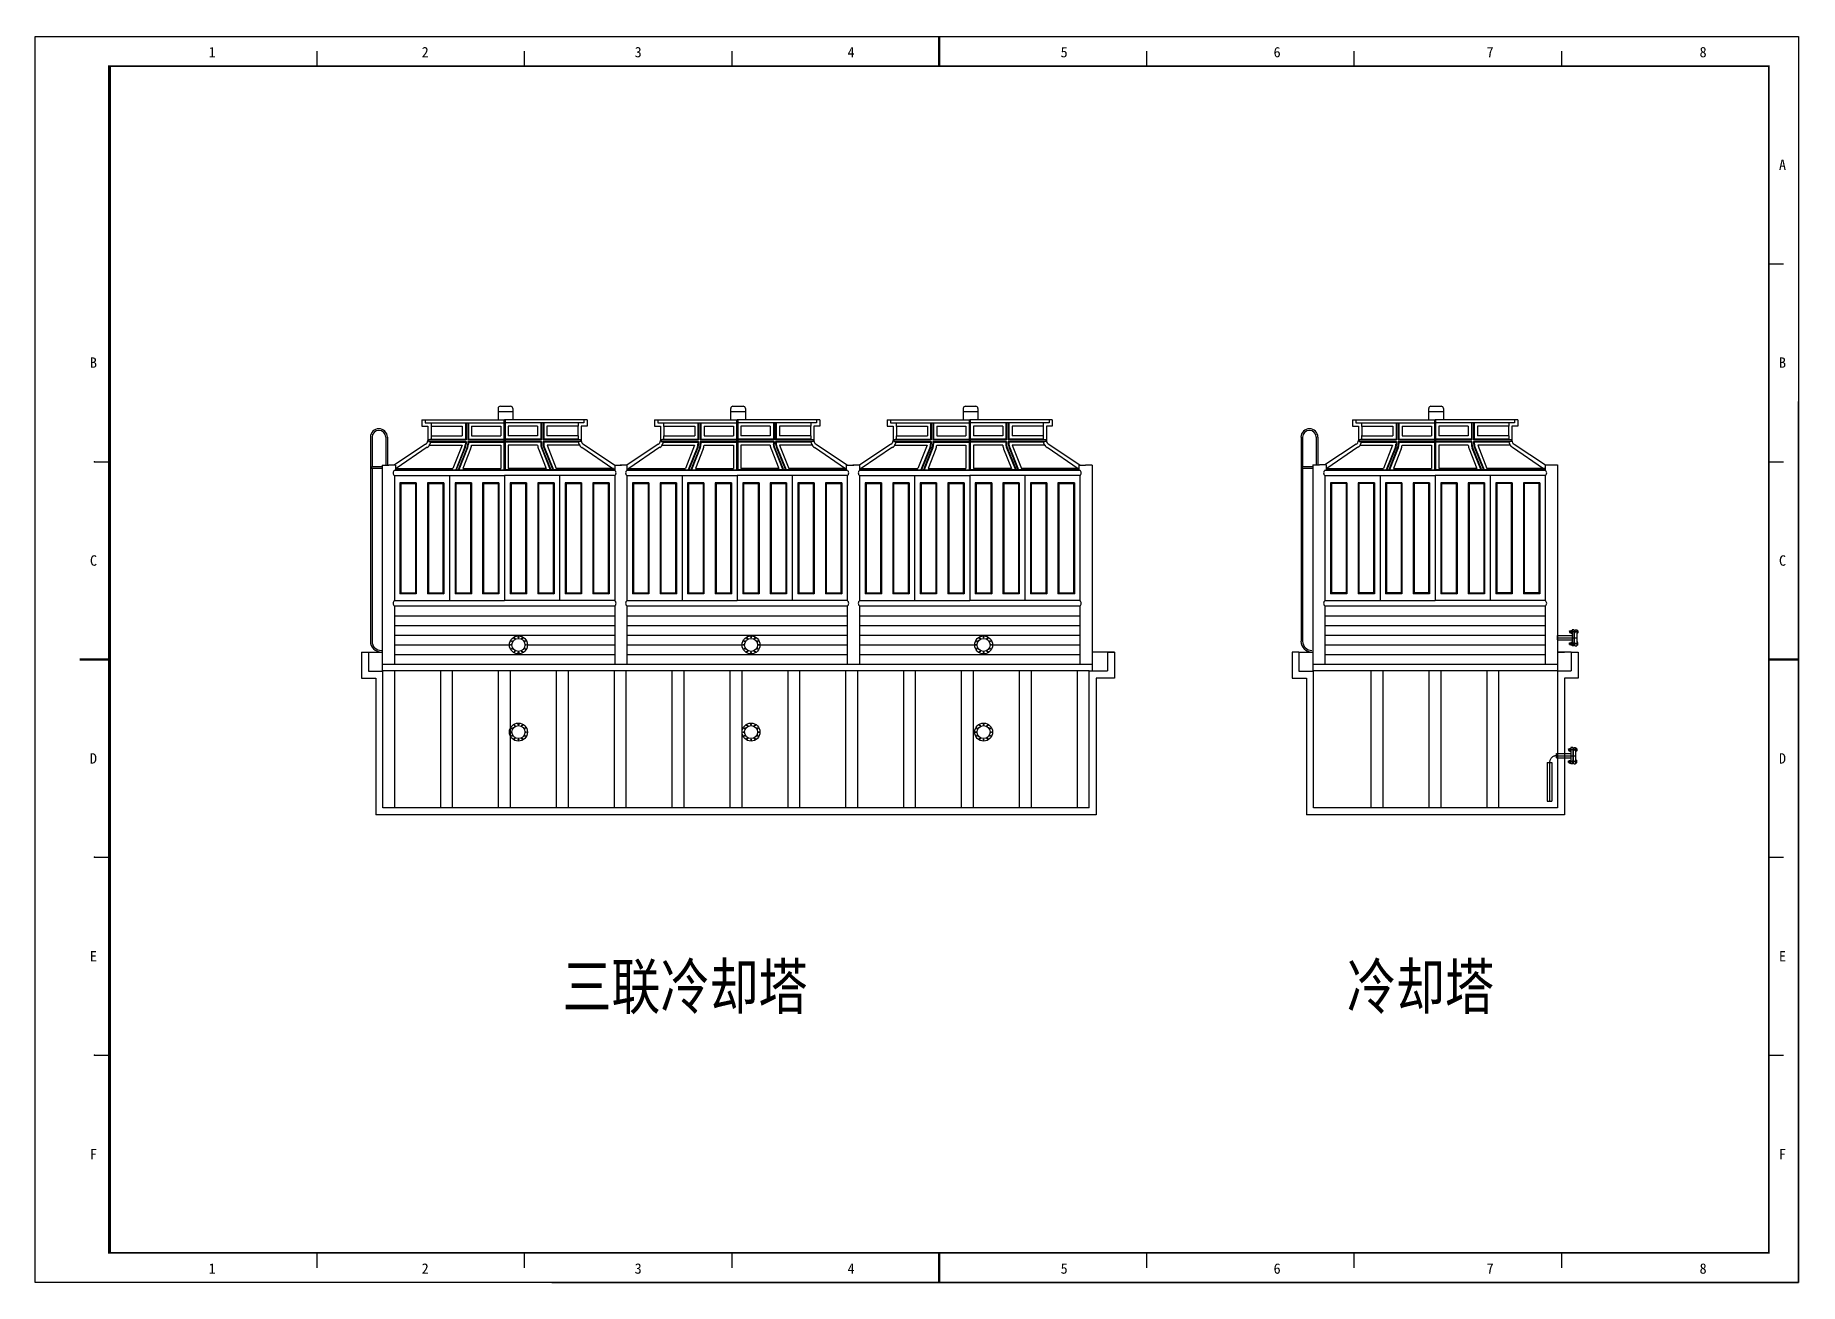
# Model space of a CAD drawing. Header units: millimetres. Extents: x 245 to 542, y 43 to 253.
import ezdxf

# ---------------------------------------------------------------- set-up
doc = ezdxf.new("R2010")
doc.units = ezdxf.units.MM
doc.linetypes.add('CENTER', pattern=[50.8, 31.75, -6.35, 6.35, -6.35])
doc.layers.add('sb', color=2, linetype='Continuous')
doc.styles.add('QSDI', font='SimSun.ttf', dxfattribs={"width": 0.8})

msp = doc.modelspace()

# ---------------------------------------------------------------- texts
at = {"style": 'QSDI', "width": 0.8}
for s, p in [('三联冷却塔', (333.94, 88.81)), ('冷却塔', (466.08, 88.81))]:
    msp.add_text(s, height=7.569, dxfattribs=at).set_placement(p)

# ---------------------------------------------------------------- blocks, each defined once
blk = doc.blocks.new('2#图框，横')
for p, q in [((7777.69, 0), (7777.69, 420)), ((7777.69, 420), (8371.69, 420)), ((8371.69, 420), (8371.69, 0)), ((7872.57, 415), (7872.57, 410)), ((7942.44, 415), (7942.44, 410)), ((8012.32, 415), (8012.32, 410)), ((8152.07, 415), (8152.07, 410)), ((8221.94, 415), (8221.94, 410)), ((8291.82, 415), (8291.82, 410)), ((8361.69, 343.33), (8366.69, 343.33)), ((8371.69, 0), (8371.69, 297)), ((7797.69, 276.67), (7802.69, 276.67)), ((8361.69, 276.67), (8366.69, 276.67)), ((7797.69, 143.33), (7802.69, 143.33)), ((8361.69, 143.33), (8366.69, 143.33)), ((7797.69, 76.67), (7802.69, 76.67)), ((8361.69, 76.67), (8366.69, 76.67)), ((7872.57, 10), (7872.57, 5)), ((7942.44, 10), (7942.44, 5)), ((8012.32, 10), (8012.32, 5)), ((8152.07, 10), (8152.07, 5)), ((8221.94, 10), (8221.94, 5)), ((8291.82, 10), (8291.82, 5)), ((8371.69, 0), (7777.69, 0)), ((7951.69, 0), (8371.69, 0))]:
    blk.add_line(p, q)
for points, const_width in [([(8082.19, 410), (8082.19, 420)], 0.8), ([(8082.19, 410), (8082.19, 420)], 0.5), ([(7802.69, 210), (7792.69, 210)], 0.8), ([(7792.69, 210), (7802.69, 210)], 0.5), ([(8361.69, 210), (8371.69, 210)], 0.8), ([(8361.69, 210), (8371.69, 210)], 0.5), ([(8082.19, 10), (8082.19, 0)], 0.8), ([(8082.19, 10), (8082.19, 0)], 0.5)]:
    blk.add_lwpolyline(points, dxfattribs=dict(const_width=const_width))
blk.add_lwpolyline([(7802.69, 10, 1, 1, 0), (7802.69, 410, 0.6, 0.6, 0), (8361.69, 410, 0.6, 0.6, 0), (8361.69, 10, 0.6, 0.6, 0)], format="xyseb", close=True)
for p in [(7797.69, 276.67), (7797.69, 210), (7797.69, 143.33), (7797.69, 76.67)]:
    blk.add_point(p)
at = {"style": 'QSDI'}
for s, p in [('1', (7836.11, 412.98)), ('2', (7907.86, 412.98)), ('3', (7979.61, 412.98)), ('4', (8051.36, 412.98)), ('5', (8123.11, 412.98)), ('6', (8194.86, 412.98)), ('7', (8266.61, 412.98)), ('8', (8338.36, 412.98)), ('A', (8365.11, 375.02)), ('B', (7796.11, 308.32)), ('B', (8365.11, 308.32)), ('C', (7796.11, 241.62)), ('C', (8365.11, 241.62)), ('D', (7796.11, 174.92)), ('D', (8365.11, 174.92)), ('E', (7796.11, 108.22)), ('E', (8365.11, 108.22)), ('F', (7796.11, 41.52)), ('F', (8365.11, 41.52)), ('1', (7836.11, 2.98)), ('2', (7907.86, 2.98)), ('3', (7979.61, 2.98)), ('4', (8051.36, 2.98)), ('5', (8123.11, 2.98)), ('6', (8194.86, 2.98)), ('7', (8266.61, 2.98)), ('8', (8338.36, 2.98))]:
    blk.add_text(s, height=3.5, dxfattribs=at).set_placement(p)
blk = doc.blocks.new('A$C2AF1339E')
at = {"color": 0, "linetype": 'ByBlock'}
for p, q in [((0, 2350), (0, 0)), ((1182, 2350), (1182, 0)), ((120, 2212), (120, 127)), ((120, 2212), (471, 2212)), ((139, 2198), (120, 2212)), ((139, 2212), (139, 143)), ((139, 2198), (452, 2198)), ((452, 2212), (452, 143)), ((471, 2212), (452, 2198)), ((471, 2212), (471, 127)), ((711, 2212), (711, 127)), ((730, 2198), (711, 2212)), ((711, 2212), (1062, 2212)), ((730, 2212), (730, 143)), ((730, 2198), (1043, 2198)), ((1043, 2212), (1043, 143)), ((1062, 2212), (1043, 2198)), ((1062, 2212), (1062, 127)), ((139, 143), (120, 127)), ((120, 127), (471, 127)), ((139, 143), (452, 143)), ((452, 143), (471, 127)), ((730, 143), (711, 127)), ((711, 127), (1062, 127)), ((730, 143), (1043, 143)), ((1043, 143), (1062, 127))]:
    blk.add_line(p, q, dxfattribs=at)
blk = doc.blocks.new('凉水塔')
at = {"color": 2}
for p, q in [((23867.45, -4306.31), (23867.45, -4308.21)), ((23867.84, -4305.93), (23869.54, -4305.93)), ((23869.93, -4306.31), (23869.93, -4308.21)), ((23867.45, -4306.82), (23869.93, -4306.82)), ((23848.53, -4311.15), (23848.53, -4315.83)), ((23848.8, -4311.15), (23848.8, -4315.83)), ((23846.22, -4317.36), (23846.22, -4317.63)), ((23844.44, -4347.38), (23844.44, -4351.75)), ((23845.61, -4347.38), (23845.61, -4350.58)), ((23845.61, -4347.38), (23847.92, -4347.38)), ((23889.16, -4347.38), (23890.34, -4347.38)), ((23891.47, -4347.38), (23889.16, -4347.38)), ((23891.47, -4347.38), (23891.47, -4350.53)), ((23892.65, -4347.38), (23892.65, -4351.75)), ((23845.61, -4350.58), (23848.04, -4350.58)), ((23889.16, -4349.45), (23847.92, -4349.45)), ((23889.16, -4350.53), (23847.92, -4350.53)), ((23848.04, -4373.6), (23848.04, -4350.58)), ((23844.44, -4351.75), (23846.87, -4351.75)), ((23846.87, -4351.75), (23846.87, -4374.77)), ((23892.65, -4351.75), (23890.34, -4351.75)), ((23890.34, -4351.75), (23890.34, -4374.77)), ((23890.34, -4374.77), (23846.87, -4374.77)), ((23889.16, -4373.6), (23848.04, -4373.6))]:
    blk.add_line(p, q, dxfattribs=at)
at = {"color": 2, "linetype": 'ByBlock'}
for p, q in [((23854.63, -4308.21), (23868.54, -4308.21)), ((23854.63, -4308.21), (23854.63, -4309.29)), ((23854.63, -4309.29), (23855.62, -4309.29)), ((23855.17, -4308.21), (23855.17, -4308.75)), ((23855.17, -4308.21), (23855.26, -4308.21)), ((23855.17, -4308.75), (23856.16, -4308.75)), ((23855.62, -4309.29), (23855.62, -4311.71)), ((23856.16, -4308.75), (23868.45, -4308.75)), ((23856.16, -4308.75), (23856.16, -4309.29)), ((23856.16, -4309.29), (23861.41, -4309.29)), ((23856.16, -4309.29), (23856.2, -4309.33)), ((23856.2, -4309.33), (23856.2, -4310.89)), ((23861.41, -4309.29), (23861.41, -4310.94)), ((23861.95, -4308.75), (23861.95, -4311.47)), ((23862.05, -4308.75), (23862.05, -4311.58)), ((23862.34, -4308.75), (23862.34, -4311.58)), ((23862.45, -4308.75), (23862.45, -4311.47)), ((23862.99, -4309.29), (23867.92, -4309.29)), ((23862.99, -4309.29), (23862.99, -4310.94)), ((23867.92, -4309.29), (23867.92, -4310.94)), ((23868.45, -4308.21), (23868.45, -4316.64)), ((23868.45, -4308.84), (23868.54, -4308.84)), ((23868.54, -4308.21), (23868.54, -4316.73)), ((23868.54, -4308.21), (23868.54, -4316.73)), ((23882.46, -4308.21), (23868.54, -4308.21)), ((23868.63, -4308.84), (23868.54, -4308.84)), ((23868.63, -4308.21), (23868.63, -4316.64)), ((23880.93, -4308.75), (23868.63, -4308.75)), ((23874.1, -4309.29), (23869.17, -4309.29)), ((23869.17, -4309.29), (23869.17, -4310.94)), ((23874.1, -4309.29), (23874.1, -4310.94)), ((23874.64, -4308.75), (23874.64, -4311.47)), ((23874.75, -4308.75), (23874.75, -4311.58)), ((23875.03, -4308.75), (23875.03, -4311.58)), ((23875.14, -4308.75), (23875.14, -4311.47)), ((23875.68, -4309.29), (23875.68, -4310.94)), ((23880.93, -4309.29), (23875.68, -4309.29)), ((23880.93, -4309.29), (23880.89, -4309.33)), ((23880.89, -4309.33), (23880.89, -4310.89)), ((23880.93, -4308.75), (23880.93, -4309.29)), ((23881.92, -4308.75), (23880.93, -4308.75)), ((23881.47, -4309.29), (23881.47, -4311.71)), ((23882.46, -4309.29), (23881.47, -4309.29)), ((23881.92, -4308.21), (23881.83, -4308.21)), ((23881.92, -4308.21), (23881.92, -4308.75)), ((23882.46, -4308.21), (23882.46, -4309.29)), ((23845.95, -4311.15), (23845.95, -4317.5)), ((23846.22, -4311.15), (23846.22, -4316.17)), ((23855.24, -4312.34), (23849.96, -4315.83)), ((23856.16, -4311.47), (23855.75, -4311.58)), ((23855.75, -4311.58), (23862.05, -4311.58)), ((23855.75, -4311.58), (23855.75, -4311.87)), ((23855.75, -4311.87), (23862.05, -4311.87)), ((23855.75, -4311.87), (23856.13, -4311.97)), ((23856.13, -4311.97), (23861.95, -4311.97)), ((23856.2, -4310.89), (23856.16, -4310.94)), ((23856.16, -4310.94), (23861.41, -4310.94)), ((23856.16, -4310.94), (23856.16, -4311.47)), ((23856.16, -4311.47), (23861.95, -4311.47)), ((23861.95, -4311.47), (23862.05, -4311.58)), ((23862.05, -4311.87), (23861.95, -4311.97)), ((23861.95, -4311.97), (23861.95, -4312.34)), ((23862.05, -4311.87), (23862.05, -4312.34)), ((23862.45, -4311.47), (23862.34, -4311.58)), ((23862.34, -4311.58), (23868.45, -4311.58)), ((23862.34, -4311.87), (23868.45, -4311.87)), ((23862.34, -4311.87), (23862.45, -4311.97)), ((23862.34, -4311.87), (23862.34, -4312.34)), ((23862.45, -4311.47), (23868.45, -4311.47)), ((23862.45, -4311.97), (23868.45, -4311.97)), ((23862.45, -4311.97), (23862.45, -4312.34)), ((23862.99, -4310.94), (23867.92, -4310.94)), ((23874.64, -4311.47), (23868.63, -4311.47)), ((23874.75, -4311.58), (23868.63, -4311.58)), ((23874.75, -4311.87), (23868.63, -4311.87)), ((23874.64, -4311.97), (23868.63, -4311.97)), ((23874.1, -4310.94), (23869.17, -4310.94)), ((23874.64, -4311.47), (23874.75, -4311.58)), ((23874.75, -4311.87), (23874.64, -4311.97)), ((23874.64, -4311.97), (23874.64, -4312.34)), ((23874.75, -4311.87), (23874.75, -4312.34)), ((23875.14, -4311.47), (23875.03, -4311.58)), ((23881.33, -4311.58), (23875.03, -4311.58)), ((23881.33, -4311.87), (23875.03, -4311.87)), ((23875.03, -4311.87), (23875.14, -4311.97)), ((23875.03, -4311.87), (23875.03, -4312.34)), ((23880.93, -4311.47), (23875.14, -4311.47)), ((23880.96, -4311.97), (23875.14, -4311.97)), ((23875.14, -4311.97), (23875.14, -4312.34)), ((23880.93, -4310.94), (23875.68, -4310.94)), ((23880.89, -4310.89), (23880.93, -4310.94)), ((23880.93, -4310.94), (23880.93, -4311.47)), ((23880.93, -4311.47), (23881.33, -4311.58)), ((23881.33, -4311.87), (23880.96, -4311.97)), ((23881.33, -4311.58), (23881.33, -4311.87)), ((23881.85, -4312.34), (23887.13, -4315.83)), ((23845.95, -4313.3), (23845.95, -4345.53)), ((23846.22, -4313.44), (23846.22, -4316.17)), ((23855.52, -4312.86), (23850.28, -4316.4)), ((23855.87, -4312.51), (23855.85, -4312.6)), ((23855.87, -4312.51), (23861.38, -4312.51)), ((23861.38, -4312.51), (23859.82, -4316.4)), ((23861.87, -4312.75), (23860.31, -4316.64)), ((23861.97, -4312.79), (23860.42, -4316.64)), ((23862.23, -4312.9), (23860.73, -4316.64)), ((23862.33, -4312.94), (23860.85, -4316.64)), ((23862.83, -4313.14), (23861.52, -4316.4)), ((23862.98, -4312.51), (23867.92, -4312.51)), ((23867.92, -4312.51), (23867.92, -4316.4)), ((23874.11, -4312.51), (23869.17, -4312.51)), ((23869.17, -4312.51), (23869.17, -4316.4)), ((23874.26, -4313.14), (23875.56, -4316.4)), ((23874.75, -4312.94), (23876.24, -4316.64)), ((23874.85, -4312.9), (23876.35, -4316.64)), ((23875.12, -4312.79), (23876.66, -4316.64)), ((23875.22, -4312.75), (23876.78, -4316.64)), ((23881.22, -4312.51), (23875.71, -4312.51)), ((23875.71, -4312.51), (23877.26, -4316.4)), ((23881.22, -4312.51), (23881.24, -4312.6)), ((23881.57, -4312.86), (23886.81, -4316.4)), ((23847.92, -4316.17), (23846.22, -4316.17)), ((23847.92, -4316.44), (23846.22, -4316.44)), ((23846.22, -4316.44), (23846.22, -4317.36)), ((23846.22, -4316.44), (23846.22, -4317.36)), ((23846.22, -4317.63), (23846.22, -4345.53)), ((23847.92, -4315.83), (23849.04, -4315.83)), ((23850.16, -4315.83), (23849.04, -4315.83)), ((23849.99, -4316.73), (23887.1, -4316.73)), ((23849.99, -4317.62), (23868.54, -4317.62)), ((23849.99, -4317.62), (23849.99, -4338.69)), ((23850.16, -4315.83), (23850.16, -4316.73)), ((23850.19, -4316.39), (23850.16, -4316.41)), ((23850.19, -4316.39), (23850.16, -4316.41)), ((23850.16, -4316.64), (23868.54, -4316.64)), ((23850.16, -4316.73), (23868.54, -4316.73)), ((23850.19, -4316.39), (23850.28, -4316.4)), ((23850.19, -4316.39), (23850.28, -4316.4)), ((23850.28, -4316.4), (23859.82, -4316.4)), ((23861.52, -4316.4), (23867.92, -4316.4)), ((23886.92, -4316.64), (23868.54, -4316.64)), ((23886.92, -4316.73), (23868.54, -4316.73)), ((23868.54, -4317.62), (23868.54, -4338.69)), ((23887.1, -4317.62), (23868.54, -4317.62)), ((23875.56, -4316.4), (23869.17, -4316.4)), ((23886.81, -4316.4), (23877.26, -4316.4)), ((23877.82, -4317.62), (23877.82, -4338.69)), ((23886.9, -4316.39), (23886.81, -4316.4)), ((23886.9, -4316.39), (23886.92, -4316.41)), ((23886.92, -4316.41), (23886.92, -4316.64)), ((23887.1, -4315.83), (23889.16, -4315.83)), ((23887.1, -4315.83), (23887.1, -4316.73)), ((23887.1, -4317.62), (23887.1, -4338.69)), ((23887.1, -4317.62), (23887.1, -4338.69)), ((23869.49, -4318.86), (23869.49, -4337.55)), ((23869.49, -4318.86), (23869.63, -4318.99)), ((23872.24, -4318.86), (23869.49, -4318.86)), ((23869.49, -4318.86), (23869.63, -4318.99)), ((23869.63, -4318.86), (23869.63, -4337.42)), ((23872.09, -4318.99), (23869.63, -4318.99)), ((23872.09, -4318.86), (23872.09, -4337.42)), ((23872.09, -4318.99), (23872.24, -4318.86)), ((23872.09, -4318.99), (23872.24, -4318.86)), ((23872.24, -4318.86), (23872.24, -4337.55)), ((23874.13, -4318.86), (23874.13, -4337.55)), ((23876.88, -4318.86), (23874.13, -4318.86)), ((23874.13, -4318.86), (23874.27, -4318.99)), ((23874.27, -4318.86), (23874.27, -4337.42)), ((23876.73, -4318.99), (23874.27, -4318.99)), ((23876.73, -4318.86), (23876.73, -4337.42)), ((23876.73, -4318.99), (23876.88, -4318.86)), ((23876.88, -4318.86), (23876.88, -4337.55)), ((23849.99, -4338.69), (23868.54, -4338.69)), ((23853.12, -4338.69), (23868.54, -4338.69)), ((23883.96, -4338.69), (23868.54, -4338.69)), ((23887.1, -4338.69), (23868.54, -4338.69)), ((23869.63, -4337.42), (23869.49, -4337.55)), ((23872.24, -4337.55), (23869.49, -4337.55)), ((23872.09, -4337.42), (23869.63, -4337.42)), ((23872.09, -4337.42), (23872.24, -4337.55)), ((23874.27, -4337.42), (23874.13, -4337.55)), ((23876.88, -4337.55), (23874.13, -4337.55)), ((23876.73, -4337.42), (23874.27, -4337.42)), ((23876.73, -4337.42), (23876.88, -4337.55)), ((23849.99, -4339.59), (23887.1, -4339.59)), ((23849.99, -4339.59), (23849.99, -4349.45)), ((23849.99, -4341.23), (23887.1, -4341.23)), ((23887.1, -4339.59), (23887.1, -4349.45)), ((23887.1, -4339.59), (23887.1, -4349.45)), ((23849.99, -4342.87), (23887.1, -4342.87)), ((23849.99, -4344.51), (23887.1, -4344.51)), ((23849.99, -4346.15), (23872.39, -4346.15)), ((23849.99, -4347.79), (23887.1, -4347.79)), ((23872.39, -4346.15), (23887.1, -4346.15))]:
    blk.add_line(p, q, dxfattribs=at)
at = {"color": 2, "ltscale": 10}
for p, q in [((23847.92, -4315.83), (23847.92, -4350.53)), ((23889.16, -4315.83), (23889.16, -4350.53)), ((23857.79, -4373.6), (23857.79, -4350.53)), ((23859.79, -4373.6), (23859.79, -4350.53)), ((23867.54, -4373.6), (23867.54, -4350.53)), ((23869.54, -4373.6), (23869.54, -4350.53)), ((23877.29, -4373.6), (23877.29, -4350.53)), ((23879.29, -4373.6), (23879.29, -4350.53))]:
    blk.add_line(p, q, dxfattribs=at)
for p, q in [((23889.16, -4345.33), (23889.16, -4344.56)), ((23889.16, -4344.56), (23891.62, -4344.56)), ((23891.19, -4343.82), (23891.2, -4343.81)), ((23891.19, -4343.82), (23891.19, -4344.06)), ((23891.19, -4344.06), (23891.2, -4344.07)), ((23891.2, -4343.81), (23891.2, -4344.07)), ((23891.2, -4343.81), (23891.37, -4343.81)), ((23891.2, -4344.07), (23891.37, -4344.07)), ((23891.37, -4343.77), (23891.37, -4344.11)), ((23891.4, -4343.72), (23891.58, -4343.72)), ((23891.4, -4343.83), (23891.58, -4343.83)), ((23891.4, -4344.05), (23891.58, -4344.05)), ((23891.4, -4344.17), (23891.58, -4344.17)), ((23891.58, -4343.68), (23891.58, -4344.2)), ((23891.58, -4343.68), (23891.62, -4343.68)), ((23891.58, -4344.2), (23891.62, -4344.2)), ((23891.62, -4343.59), (23891.62, -4346.3)), ((23891.93, -4343.59), (23891.62, -4343.59)), ((23891.93, -4343.59), (23891.93, -4344.12)), ((23891.93, -4343.81), (23892.09, -4343.81)), ((23891.93, -4344.07), (23892.09, -4344.07)), ((23891.98, -4345.71), (23891.98, -4344.19)), ((23892.03, -4344.19), (23891.98, -4344.19)), ((23892.03, -4345.71), (23892.03, -4344.19)), ((23892.09, -4343.59), (23892.09, -4344.12)), ((23892.09, -4343.59), (23892.39, -4343.59)), ((23892.39, -4343.59), (23892.39, -4346.3)), ((23892.57, -4343.72), (23892.39, -4343.72)), ((23892.57, -4343.83), (23892.39, -4343.83)), ((23892.57, -4344.05), (23892.39, -4344.05)), ((23892.57, -4344.17), (23892.39, -4344.17)), ((23892.6, -4343.77), (23892.6, -4344.11)), ((23889.16, -4345.33), (23891.62, -4345.33)), ((23891.19, -4345.83), (23891.2, -4345.82)), ((23891.19, -4346.07), (23891.19, -4345.83)), ((23891.19, -4346.07), (23891.2, -4346.08)), ((23891.2, -4346.08), (23891.2, -4345.82)), ((23891.2, -4345.82), (23891.37, -4345.82)), ((23891.2, -4346.08), (23891.37, -4346.08)), ((23891.37, -4346.12), (23891.37, -4345.78)), ((23891.4, -4345.72), (23891.58, -4345.72)), ((23891.4, -4345.84), (23891.58, -4345.84)), ((23891.4, -4346.06), (23891.58, -4346.06)), ((23891.4, -4346.17), (23891.58, -4346.17)), ((23891.58, -4346.21), (23891.58, -4345.69)), ((23891.58, -4345.69), (23891.62, -4345.69)), ((23891.58, -4346.21), (23891.62, -4346.21)), ((23891.93, -4346.3), (23891.62, -4346.3)), ((23891.93, -4346.3), (23891.93, -4345.77)), ((23891.93, -4345.82), (23892.09, -4345.82)), ((23891.93, -4346.08), (23892.09, -4346.08)), ((23892.03, -4345.71), (23891.98, -4345.71)), ((23892.09, -4346.3), (23892.09, -4345.77)), ((23892.09, -4346.3), (23892.39, -4346.3)), ((23892.57, -4345.72), (23892.39, -4345.72)), ((23892.57, -4345.84), (23892.39, -4345.84)), ((23892.57, -4346.06), (23892.39, -4346.06)), ((23892.57, -4346.17), (23892.39, -4346.17)), ((23892.6, -4346.12), (23892.6, -4345.78)), ((23888.96, -4365.21), (23888.96, -4364.45)), ((23888.96, -4364.45), (23891.42, -4364.45)), ((23888.96, -4365.21), (23891.42, -4365.21)), ((23890.98, -4363.7), (23891, -4363.69)), ((23890.98, -4363.7), (23890.98, -4363.94)), ((23890.98, -4363.94), (23891, -4363.95)), ((23890.98, -4365.71), (23891, -4365.7)), ((23890.98, -4365.95), (23890.98, -4365.71)), ((23891, -4363.69), (23891, -4363.95)), ((23891, -4363.69), (23891.17, -4363.69)), ((23891, -4363.95), (23891.17, -4363.95)), ((23891, -4365.96), (23891, -4365.7)), ((23891, -4365.7), (23891.17, -4365.7)), ((23891.17, -4363.65), (23891.17, -4364)), ((23891.17, -4366), (23891.17, -4365.66)), ((23891.19, -4363.6), (23891.38, -4363.6)), ((23891.19, -4363.71), (23891.38, -4363.71)), ((23891.19, -4363.94), (23891.38, -4363.94)), ((23891.19, -4364.05), (23891.38, -4364.05)), ((23891.19, -4365.61), (23891.38, -4365.61)), ((23891.19, -4365.72), (23891.38, -4365.72)), ((23891.38, -4363.56), (23891.38, -4364.08)), ((23891.38, -4363.56), (23891.42, -4363.56)), ((23891.38, -4364.08), (23891.42, -4364.08)), ((23891.38, -4366.09), (23891.38, -4365.57)), ((23891.38, -4365.57), (23891.42, -4365.57)), ((23891.42, -4363.47), (23891.42, -4366.18)), ((23891.72, -4363.47), (23891.42, -4363.47)), ((23891.72, -4363.47), (23891.72, -4364)), ((23891.72, -4363.69), (23891.88, -4363.69)), ((23891.72, -4363.95), (23891.88, -4363.95)), ((23891.72, -4366.18), (23891.72, -4365.65)), ((23891.72, -4365.7), (23891.88, -4365.7)), ((23891.78, -4365.59), (23891.78, -4364.07)), ((23891.82, -4364.07), (23891.78, -4364.07)), ((23891.82, -4365.59), (23891.78, -4365.59)), ((23891.82, -4365.59), (23891.82, -4364.07)), ((23891.88, -4363.47), (23891.88, -4364)), ((23891.88, -4363.47), (23892.18, -4363.47)), ((23891.88, -4366.18), (23891.88, -4365.65)), ((23892.18, -4363.47), (23892.18, -4366.18)), ((23892.37, -4363.6), (23892.18, -4363.6)), ((23892.37, -4363.71), (23892.18, -4363.71)), ((23892.37, -4363.94), (23892.18, -4363.94)), ((23892.37, -4364.05), (23892.18, -4364.05)), ((23892.37, -4365.61), (23892.18, -4365.61)), ((23892.37, -4365.72), (23892.18, -4365.72)), ((23892.39, -4363.65), (23892.39, -4364)), ((23892.39, -4366), (23892.39, -4365.66)), ((23887.43, -4365.97), (23888.2, -4365.97)), ((23887.43, -4365.97), (23887.43, -4372.5)), ((23888.2, -4365.97), (23888.2, -4372.5)), ((23890.98, -4365.95), (23891, -4365.96)), ((23891, -4365.96), (23891.17, -4365.96)), ((23891.19, -4365.94), (23891.38, -4365.94)), ((23891.19, -4366.06), (23891.38, -4366.06)), ((23891.38, -4366.09), (23891.42, -4366.09)), ((23891.72, -4366.18), (23891.42, -4366.18)), ((23891.72, -4365.96), (23891.88, -4365.96)), ((23891.88, -4366.18), (23892.18, -4366.18)), ((23892.37, -4365.94), (23892.18, -4365.94)), ((23892.37, -4366.06), (23892.18, -4366.06))]:
    blk.add_line(p, q)
at = {"color": 1, "linetype": 'CENTER'}
for p, q in [((23889.16, -4344.95), (23892.39, -4344.95)), ((23892.64, -4343.94), (23891.17, -4343.94)), ((23892.64, -4345.95), (23891.17, -4345.95)), ((23888.96, -4364.83), (23892.18, -4364.83)), ((23892.43, -4363.82), (23890.97, -4363.82)), ((23892.43, -4365.83), (23890.97, -4365.83)), ((23887.81, -4365.97), (23887.81, -4372.5))]:
    blk.add_line(p, q, dxfattribs=at)
at = {"color": 1}
for p, q in [((23891.19, -4343.82), (23891.37, -4343.82)), ((23891.19, -4344.06), (23891.37, -4344.06)), ((23891.19, -4345.83), (23891.37, -4345.83)), ((23891.19, -4346.07), (23891.37, -4346.07)), ((23890.98, -4363.7), (23891.17, -4363.7)), ((23890.98, -4363.94), (23891.17, -4363.94)), ((23890.98, -4365.71), (23891.17, -4365.71)), ((23890.98, -4365.95), (23891.17, -4365.95))]:
    blk.add_line(p, q, dxfattribs=at)
at = {"color": 2}
for centre, start, end in [((23867.84, -4306.31), 90, 180), ((23869.54, -4306.31), 0, 90)]:
    blk.add_arc(centre, 0.388, start, end, dxfattribs=at)
at = {"color": 2, "linetype": 'ByBlock'}
for centre, radius, start, end in [((23847.37, -4311.15), 1.43, 0, 180), ((23847.37, -4311.15), 1.15, 0, 180), ((23854.9, -4311.71), 0.717, 298.2742, 0), ((23854.9, -4311.71), 1.26, 320.1862, 348.1117), ((23860.85, -4312.34), 1.09, 338.1412, 0), ((23860.85, -4312.34), 1.2, 338.1412, 0), ((23860.85, -4312.34), 1.49, 338.1412, 0), ((23860.85, -4312.34), 1.6, 338.1412, 0), ((23876.24, -4312.34), 1.6, 180, 201.8588), ((23876.24, -4312.34), 1.49, 180, 201.8588), ((23876.24, -4312.34), 1.2, 180, 201.8588), ((23876.24, -4312.34), 1.09, 180, 201.8588), ((23882.19, -4311.71), 1.26, 191.8883, 219.8138), ((23882.19, -4311.71), 0.717, 180, 241.7258), ((23854.9, -4311.71), 1.3, 298.2742, 316.9539), ((23860.85, -4312.34), 2.13, 338.1412, 355.4295), ((23876.24, -4312.34), 2.13, 184.5705, 201.8588), ((23882.19, -4311.71), 1.3, 223.0461, 241.7258), ((23846.26, -4316.3), 0.141, 104.8628, 255.1372), ((23850.32, -4317.18), 0.56, 126.8699, 233.1301), ((23886.77, -4317.18), 0.56, 306.8699, 53.1301), ((23886.77, -4317.18), 0.56, 306.8699, 53.1301), ((23850.32, -4339.14), 0.56, 126.8699, 233.1301), ((23886.77, -4339.14), 0.56, 306.8699, 53.1301), ((23886.77, -4339.14), 0.56, 306.8699, 53.1301), ((23847.79, -4345.53), 1.85, 180, 270), ((23847.79, -4345.53), 1.57, 180, 270)]:
    blk.add_arc(centre, radius, start, end, dxfattribs=at)
for centre, radius, start, end in [((23891.46, -4343.77), 0.081, 135.976, 224.024), ((23891.67, -4343.94), 0.29, 157.2015, 202.7985), ((23891.46, -4344.11), 0.081, 136.0123, 223.9877), ((23892.02, -4344.09), 0.102, 196.0816, 245.7617), ((23891.99, -4344.09), 0.102, 294.2383, 343.9184), ((23892.52, -4343.77), 0.081, 315.976, 44.024), ((23892.31, -4343.94), 0.29, 337.2015, 22.7985), ((23892.52, -4344.11), 0.081, 316.0123, 43.9877), ((23891.46, -4345.78), 0.081, 136.0123, 223.9877), ((23891.67, -4345.95), 0.29, 157.2015, 202.7985), ((23891.46, -4346.12), 0.081, 135.976, 224.024), ((23892.02, -4345.8), 0.102, 114.2383, 163.9184), ((23891.99, -4345.8), 0.102, 16.0816, 65.7617), ((23892.52, -4345.78), 0.081, 316.0123, 43.9877), ((23892.31, -4345.95), 0.29, 337.2015, 22.7985), ((23892.52, -4346.12), 0.081, 315.976, 44.024), ((23891.25, -4363.66), 0.081, 135.976, 224.024), ((23891.46, -4363.82), 0.29, 157.2015, 202.7985), ((23891.25, -4363.99), 0.081, 136.0123, 223.9877), ((23891.25, -4365.66), 0.081, 136.0123, 223.9877), ((23891.46, -4365.83), 0.29, 157.2015, 202.7985), ((23891.82, -4363.97), 0.102, 196.0816, 245.7617), ((23891.82, -4365.68), 0.102, 114.2383, 163.9184), ((23891.78, -4363.97), 0.102, 294.2383, 343.9184), ((23891.78, -4365.68), 0.102, 16.0816, 65.7617), ((23892.31, -4363.66), 0.081, 315.976, 44.024), ((23892.1, -4363.82), 0.29, 337.2015, 22.7985), ((23892.31, -4363.99), 0.081, 316.0123, 43.9877), ((23892.31, -4365.66), 0.081, 316.0123, 43.9877), ((23892.1, -4365.83), 0.29, 337.2015, 22.7985), ((23891.25, -4366), 0.081, 135.976, 224.024), ((23892.31, -4366), 0.081, 315.976, 44.024)]:
    blk.add_arc(centre, radius, start, end)
at = {"color": 1, "linetype": 'CENTER'}
blk.add_arc((23888.96, -4365.97), 1.14, 90, 180, dxfattribs=at)
at = {"layer": 'sb', "color": 2}
for p, q in [((23845.61, -4347.38), (23844.44, -4347.38)), ((23891.47, -4347.38), (23892.65, -4347.38)), ((23889.16, -4350.53), (23891.47, -4350.53)), ((23889.16, -4350.53), (23889.16, -4373.6))]:
    blk.add_line(p, q, dxfattribs=at)
at = {"layer": 'sb', "color": 0}
blk.add_line((23887.43, -4372.5), (23888.2, -4372.5), dxfattribs=at)
at = {"color": 2, "xscale": -0.007850467736716382, "yscale": 0.008965507968241582, "zscale": 0.00785046773642634}
for p in [(23859.26, -4338.69), (23868.54, -4338.69), (23887.1, -4338.69)]:
    blk.add_blockref('A$C2AF1339E', p, dxfattribs=at)
blk = doc.blocks.new('冷却塔')
at = {"layer": 'sb', "color": 4}
blk.add_blockref('凉水塔', (0, 0), dxfattribs=at)

# ---------------------------------------------------------------- linework, layer by layer
at = {"color": 2}
for p, q in [((323.49, 190.39), (325.19, 190.39)), ((362.67, 190.39), (364.37, 190.39)), ((401.85, 190.39), (403.55, 190.39)), ((323.1, 190), (323.1, 188.11)), ((323.1, 189.49), (325.58, 189.49)), ((325.58, 190), (325.58, 188.11)), ((362.28, 190), (362.28, 188.11)), ((362.28, 189.49), (364.76, 189.49)), ((364.76, 190), (364.76, 188.11)), ((401.46, 190), (401.46, 188.11)), ((401.46, 189.49), (403.94, 189.49)), ((403.94, 190), (403.94, 188.11)), ((304.18, 185.16), (304.18, 180.48)), ((304.45, 185.16), (304.45, 180.48)), ((301.87, 178.95), (301.87, 178.68)), ((300.09, 148.94), (300.09, 144.56)), ((301.26, 148.94), (301.26, 145.74)), ((301.26, 148.94), (303.57, 148.94)), ((426.95, 148.94), (423.17, 148.94)), ((425.78, 148.94), (425.78, 145.79)), ((426.95, 148.94), (426.95, 144.56)), ((301.26, 145.74), (303.69, 145.74)), ((344.81, 146.86), (303.57, 146.86)), ((344.81, 145.79), (303.57, 145.79)), ((303.69, 122.72), (303.69, 145.74)), ((305.69, 122.72), (305.69, 145.79)), ((383.99, 146.86), (342.75, 146.86)), ((383.99, 146.86), (342.75, 146.86)), ((383.99, 145.79), (342.75, 145.79)), ((383.99, 145.79), (342.75, 145.79)), ((423.17, 146.86), (381.93, 146.86)), ((422.69, 145.79), (381.93, 145.79)), ((422.69, 122.72), (422.69, 145.79)), ((422.69, 145.79), (425.78, 145.79)), ((300.09, 144.56), (302.52, 144.56)), ((302.52, 144.56), (302.52, 121.54)), ((426.95, 144.56), (423.87, 144.56)), ((423.87, 144.56), (423.87, 121.54)), ((422.69, 122.72), (303.69, 122.72)), ((423.87, 121.54), (302.52, 121.54))]:
    msp.add_line(p, q, dxfattribs=at)
at = {"color": 2, "linetype": 'ByBlock'}
for p, q in [((310.28, 188.1), (324.19, 188.1)), ((310.28, 188.1), (310.28, 187.03)), ((310.82, 188.1), (310.82, 187.57)), ((310.82, 188.1), (310.91, 188.1)), ((310.82, 187.57), (311.81, 187.57)), ((311.81, 187.57), (324.1, 187.57)), ((311.81, 187.57), (311.81, 187.03)), ((317.6, 187.57), (317.6, 184.84)), ((317.7, 187.57), (317.7, 184.73)), ((317.99, 187.57), (317.99, 184.73)), ((318.1, 187.57), (318.1, 184.84)), ((324.1, 188.1), (324.1, 179.68)), ((324.1, 187.48), (324.19, 187.48)), ((324.19, 188.1), (324.19, 179.59)), ((324.19, 188.1), (324.19, 179.59)), ((338.11, 188.1), (324.19, 188.1)), ((324.28, 187.48), (324.19, 187.48)), ((324.28, 188.1), (324.28, 179.68)), ((336.58, 187.57), (324.28, 187.57)), ((330.29, 187.57), (330.29, 184.84)), ((330.4, 187.57), (330.4, 184.73)), ((330.68, 187.57), (330.68, 184.73)), ((330.79, 187.57), (330.79, 184.84)), ((336.58, 187.57), (336.58, 187.03)), ((337.57, 187.57), (336.58, 187.57)), ((337.57, 188.1), (337.48, 188.1)), ((337.57, 188.1), (337.57, 187.57)), ((338.11, 188.1), (338.11, 187.03)), ((349.46, 188.1), (363.37, 188.1)), ((349.46, 188.1), (349.46, 187.03)), ((350, 188.1), (350.09, 188.1)), ((350, 188.1), (350, 187.57)), ((350, 187.57), (350.99, 187.57)), ((350.99, 187.57), (363.28, 187.57)), ((350.99, 187.57), (350.99, 187.03)), ((356.77, 187.57), (356.77, 184.84)), ((356.88, 187.57), (356.88, 184.73)), ((357.17, 187.57), (357.17, 184.73)), ((357.28, 187.57), (357.28, 184.84)), ((363.28, 188.1), (363.28, 179.68)), ((363.28, 187.48), (363.37, 187.48)), ((377.28, 188.1), (363.37, 188.1)), ((363.37, 188.1), (363.37, 179.59)), ((363.37, 188.1), (363.37, 179.59)), ((363.46, 187.48), (363.37, 187.48)), ((363.46, 188.1), (363.46, 179.68)), ((375.76, 187.57), (363.46, 187.57)), ((369.47, 187.57), (369.47, 184.84)), ((369.58, 187.57), (369.58, 184.73)), ((369.86, 187.57), (369.86, 184.73)), ((369.97, 187.57), (369.97, 184.84)), ((376.75, 187.57), (375.76, 187.57)), ((375.76, 187.57), (375.76, 187.03)), ((376.75, 188.1), (376.66, 188.1)), ((376.75, 188.1), (376.75, 187.57)), ((377.28, 188.1), (377.28, 187.03)), ((388.64, 188.1), (402.55, 188.1)), ((388.64, 188.1), (388.64, 187.03)), ((389.18, 188.1), (389.18, 187.57)), ((389.18, 188.1), (389.27, 188.1)), ((389.18, 187.57), (390.16, 187.57)), ((390.16, 187.57), (402.46, 187.57)), ((390.16, 187.57), (390.16, 187.03)), ((395.95, 187.57), (395.95, 184.84)), ((396.06, 187.57), (396.06, 184.73)), ((396.35, 187.57), (396.35, 184.73)), ((396.46, 187.57), (396.46, 184.84)), ((402.46, 188.1), (402.46, 179.68)), ((402.46, 187.48), (402.55, 187.48)), ((402.55, 188.1), (402.55, 179.59)), ((402.55, 188.1), (402.55, 179.59)), ((416.46, 188.1), (402.55, 188.1)), ((402.64, 187.48), (402.55, 187.48)), ((402.64, 188.1), (402.64, 179.68)), ((414.94, 187.57), (402.64, 187.57)), ((408.65, 187.57), (408.65, 184.84)), ((408.76, 187.57), (408.76, 184.73)), ((409.04, 187.57), (409.04, 184.73)), ((409.15, 187.57), (409.15, 184.84)), ((414.94, 187.57), (414.94, 187.03)), ((415.93, 187.57), (414.94, 187.57)), ((415.93, 188.1), (415.84, 188.1)), ((415.93, 188.1), (415.93, 187.57)), ((416.46, 188.1), (416.46, 187.03)), ((301.6, 185.16), (301.6, 178.82)), ((301.87, 185.16), (301.87, 180.15)), ((310.28, 187.03), (311.27, 187.03)), ((311.27, 187.03), (311.27, 184.6)), ((311.81, 184.84), (311.4, 184.73)), ((311.4, 184.73), (317.7, 184.73)), ((311.4, 184.73), (311.4, 184.45)), ((311.4, 184.45), (317.7, 184.45)), ((311.4, 184.45), (311.78, 184.35)), ((311.78, 184.35), (317.6, 184.35)), ((311.81, 187.03), (317.06, 187.03)), ((311.81, 187.03), (311.85, 186.98)), ((311.85, 185.42), (311.81, 185.38)), ((311.81, 185.38), (317.06, 185.38)), ((311.81, 185.38), (311.81, 184.84)), ((311.81, 184.84), (317.6, 184.84)), ((311.85, 186.98), (311.85, 185.42)), ((317.06, 187.03), (317.06, 185.38)), ((317.6, 184.84), (317.7, 184.73)), ((317.7, 184.45), (317.6, 184.35)), ((317.6, 184.35), (317.6, 183.97)), ((317.7, 184.45), (317.7, 183.97)), ((318.1, 184.84), (317.99, 184.73)), ((317.99, 184.73), (324.1, 184.73)), ((317.99, 184.45), (324.1, 184.45)), ((317.99, 184.45), (318.1, 184.35)), ((317.99, 184.45), (317.99, 183.97)), ((318.1, 184.84), (324.1, 184.84)), ((318.1, 184.35), (324.1, 184.35)), ((318.1, 184.35), (318.1, 183.97)), ((318.64, 187.03), (323.57, 187.03)), ((318.64, 187.03), (318.64, 185.38)), ((318.64, 185.38), (323.57, 185.38)), ((323.57, 187.03), (323.57, 185.38)), ((330.29, 184.84), (324.28, 184.84)), ((330.4, 184.73), (324.28, 184.73)), ((330.4, 184.45), (324.28, 184.45)), ((330.29, 184.35), (324.28, 184.35)), ((329.75, 187.03), (324.82, 187.03)), ((324.82, 187.03), (324.82, 185.38)), ((329.75, 185.38), (324.82, 185.38)), ((329.75, 187.03), (329.75, 185.38)), ((330.29, 184.84), (330.4, 184.73)), ((330.4, 184.45), (330.29, 184.35)), ((330.29, 184.35), (330.29, 183.97)), ((330.4, 184.45), (330.4, 183.97)), ((330.79, 184.84), (330.68, 184.73)), ((336.98, 184.73), (330.68, 184.73)), ((336.98, 184.45), (330.68, 184.45)), ((330.68, 184.45), (330.79, 184.35)), ((330.68, 184.45), (330.68, 183.97)), ((336.58, 184.84), (330.79, 184.84)), ((336.61, 184.35), (330.79, 184.35)), ((330.79, 184.35), (330.79, 183.97)), ((331.33, 187.03), (331.33, 185.38)), ((336.58, 187.03), (331.33, 187.03)), ((336.58, 185.38), (331.33, 185.38)), ((336.58, 187.03), (336.54, 186.98)), ((336.54, 186.98), (336.54, 185.42)), ((336.54, 185.42), (336.58, 185.38)), ((336.58, 185.38), (336.58, 184.84)), ((336.58, 184.84), (336.98, 184.73)), ((336.98, 184.45), (336.61, 184.35)), ((336.98, 184.73), (336.98, 184.45)), ((337.12, 187.03), (337.12, 184.6)), ((338.11, 187.03), (337.12, 187.03)), ((349.46, 187.03), (350.45, 187.03)), ((350.45, 187.03), (350.45, 184.6)), ((350.99, 184.84), (350.58, 184.73)), ((350.58, 184.73), (356.88, 184.73)), ((350.58, 184.73), (350.58, 184.45)), ((350.58, 184.45), (356.88, 184.45)), ((350.58, 184.45), (350.96, 184.35)), ((350.96, 184.35), (356.77, 184.35)), ((350.99, 187.03), (356.24, 187.03)), ((350.99, 187.03), (351.03, 186.98)), ((351.03, 185.42), (350.99, 185.38)), ((350.99, 185.38), (356.24, 185.38)), ((350.99, 185.38), (350.99, 184.84)), ((350.99, 184.84), (356.77, 184.84)), ((351.03, 186.98), (351.03, 185.42)), ((356.24, 187.03), (356.24, 185.38)), ((356.77, 184.84), (356.88, 184.73)), ((356.88, 184.45), (356.77, 184.35)), ((356.77, 184.35), (356.77, 183.97)), ((356.88, 184.45), (356.88, 183.97)), ((357.28, 184.84), (357.17, 184.73)), ((357.17, 184.73), (363.28, 184.73)), ((357.17, 184.45), (363.28, 184.45)), ((357.17, 184.45), (357.17, 183.97)), ((357.17, 184.45), (357.28, 184.35)), ((357.28, 184.84), (363.28, 184.84)), ((357.28, 184.35), (363.28, 184.35)), ((357.28, 184.35), (357.28, 183.97)), ((357.81, 187.03), (362.75, 187.03)), ((357.81, 187.03), (357.81, 185.38)), ((357.81, 185.38), (362.75, 185.38)), ((362.75, 187.03), (362.75, 185.38)), ((369.47, 184.84), (363.46, 184.84)), ((369.58, 184.73), (363.46, 184.73)), ((369.58, 184.45), (363.46, 184.45)), ((369.47, 184.35), (363.46, 184.35)), ((364, 187.03), (364, 185.38)), ((368.93, 187.03), (364, 187.03)), ((368.93, 185.38), (364, 185.38)), ((368.93, 187.03), (368.93, 185.38)), ((369.47, 184.84), (369.58, 184.73)), ((369.58, 184.45), (369.47, 184.35)), ((369.47, 184.35), (369.47, 183.97)), ((369.58, 184.45), (369.58, 183.97)), ((369.97, 184.84), (369.86, 184.73)), ((376.16, 184.73), (369.86, 184.73)), ((369.86, 184.45), (369.86, 183.97)), ((369.86, 184.45), (369.97, 184.35)), ((376.16, 184.45), (369.86, 184.45)), ((375.76, 184.84), (369.97, 184.84)), ((369.97, 184.35), (369.97, 183.97)), ((375.79, 184.35), (369.97, 184.35)), ((375.76, 187.03), (370.51, 187.03)), ((370.51, 187.03), (370.51, 185.38)), ((375.76, 185.38), (370.51, 185.38)), ((375.76, 187.03), (375.72, 186.98)), ((375.72, 186.98), (375.72, 185.42)), ((375.72, 185.42), (375.76, 185.38)), ((375.76, 185.38), (375.76, 184.84)), ((375.76, 184.84), (376.16, 184.73)), ((376.16, 184.45), (375.79, 184.35)), ((376.16, 184.73), (376.16, 184.45)), ((377.28, 187.03), (376.3, 187.03)), ((376.3, 187.03), (376.3, 184.6)), ((388.64, 187.03), (389.63, 187.03)), ((389.63, 187.03), (389.63, 184.6)), ((390.16, 184.84), (389.76, 184.73)), ((389.76, 184.73), (396.06, 184.73)), ((389.76, 184.73), (389.76, 184.45)), ((389.76, 184.45), (396.06, 184.45)), ((389.76, 184.45), (390.14, 184.35)), ((390.14, 184.35), (395.95, 184.35)), ((390.16, 187.03), (395.42, 187.03)), ((390.16, 187.03), (390.21, 186.98)), ((390.21, 185.42), (390.16, 185.38)), ((390.16, 185.38), (395.42, 185.38)), ((390.16, 185.38), (390.16, 184.84)), ((390.16, 184.84), (395.95, 184.84)), ((390.21, 186.98), (390.21, 185.42)), ((395.42, 187.03), (395.42, 185.38)), ((395.95, 184.84), (396.06, 184.73)), ((396.06, 184.45), (395.95, 184.35)), ((395.95, 184.35), (395.95, 183.97)), ((396.06, 184.45), (396.06, 183.97)), ((396.46, 184.84), (396.35, 184.73)), ((396.35, 184.73), (402.46, 184.73)), ((396.35, 184.45), (402.46, 184.45)), ((396.35, 184.45), (396.46, 184.35)), ((396.35, 184.45), (396.35, 183.97)), ((396.46, 184.84), (402.46, 184.84)), ((396.46, 184.35), (402.46, 184.35)), ((396.46, 184.35), (396.46, 183.97)), ((396.99, 187.03), (396.99, 185.38)), ((396.99, 187.03), (401.92, 187.03)), ((396.99, 185.38), (401.92, 185.38)), ((401.92, 187.03), (401.92, 185.38)), ((408.65, 184.84), (402.64, 184.84)), ((408.76, 184.73), (402.64, 184.73)), ((408.76, 184.45), (402.64, 184.45)), ((408.65, 184.35), (402.64, 184.35)), ((408.11, 187.03), (403.18, 187.03)), ((403.18, 187.03), (403.18, 185.38)), ((408.11, 185.38), (403.18, 185.38)), ((408.11, 187.03), (408.11, 185.38)), ((408.65, 184.84), (408.76, 184.73)), ((408.76, 184.45), (408.65, 184.35)), ((408.65, 184.35), (408.65, 183.97)), ((408.76, 184.45), (408.76, 183.97)), ((409.15, 184.84), (409.04, 184.73)), ((415.34, 184.73), (409.04, 184.73)), ((415.34, 184.45), (409.04, 184.45)), ((409.04, 184.45), (409.15, 184.35)), ((409.04, 184.45), (409.04, 183.97)), ((414.94, 184.84), (409.15, 184.84)), ((414.97, 184.35), (409.15, 184.35)), ((409.15, 184.35), (409.15, 183.97)), ((409.69, 187.03), (409.69, 185.38)), ((414.94, 187.03), (409.69, 187.03)), ((414.94, 185.38), (409.69, 185.38)), ((414.94, 187.03), (414.89, 186.98)), ((414.89, 186.98), (414.89, 185.42)), ((414.89, 185.42), (414.94, 185.38)), ((414.94, 185.38), (414.94, 184.84)), ((414.94, 184.84), (415.34, 184.73)), ((415.34, 184.45), (414.97, 184.35)), ((415.34, 184.73), (415.34, 184.45)), ((415.48, 187.03), (415.48, 184.6)), ((416.46, 187.03), (415.48, 187.03)), ((301.6, 183.01), (301.6, 150.79)), ((301.87, 182.87), (301.87, 180.15)), ((310.89, 183.97), (305.61, 180.48)), ((311.17, 183.46), (305.93, 179.92)), ((311.51, 183.8), (311.5, 183.72)), ((311.51, 183.8), (317.03, 183.8)), ((317.03, 183.8), (315.47, 179.92)), ((317.52, 183.56), (315.96, 179.68)), ((317.62, 183.52), (316.07, 179.68)), ((317.88, 183.42), (316.38, 179.68)), ((317.98, 183.38), (316.5, 179.68)), ((318.48, 183.18), (317.17, 179.92)), ((318.63, 183.8), (323.57, 183.8)), ((323.57, 183.8), (323.57, 179.92)), ((329.76, 183.8), (324.82, 183.8)), ((324.82, 183.8), (324.82, 179.92)), ((329.91, 183.18), (331.21, 179.92)), ((330.4, 183.38), (331.89, 179.68)), ((330.5, 183.42), (332, 179.68)), ((330.77, 183.52), (332.31, 179.68)), ((330.87, 183.56), (332.43, 179.68)), ((336.87, 183.8), (331.35, 183.8)), ((331.35, 183.8), (332.91, 179.92)), ((336.87, 183.8), (336.89, 183.72)), ((337.22, 183.46), (342.46, 179.92)), ((337.5, 183.97), (342.78, 180.48)), ((350.07, 183.97), (344.79, 180.48)), ((350.35, 183.46), (345.11, 179.92)), ((350.69, 183.8), (350.68, 183.72)), ((350.69, 183.8), (356.21, 183.8)), ((356.21, 183.8), (354.65, 179.92)), ((356.7, 183.56), (355.14, 179.68)), ((356.8, 183.52), (355.25, 179.68)), ((357.06, 183.42), (355.56, 179.68)), ((357.16, 183.38), (355.68, 179.68)), ((357.66, 183.18), (356.35, 179.92)), ((357.81, 183.8), (362.75, 183.8)), ((362.75, 183.8), (362.75, 179.92)), ((364, 183.8), (364, 179.92)), ((368.94, 183.8), (364, 183.8)), ((369.08, 183.18), (370.39, 179.92)), ((369.58, 183.38), (371.07, 179.68)), ((369.68, 183.42), (371.18, 179.68)), ((369.95, 183.52), (371.49, 179.68)), ((370.05, 183.56), (371.61, 179.68)), ((370.53, 183.8), (372.09, 179.92)), ((376.05, 183.8), (370.53, 183.8)), ((376.05, 183.8), (376.07, 183.72)), ((376.4, 183.46), (381.64, 179.92)), ((376.68, 183.97), (381.96, 180.48)), ((389.25, 183.97), (383.96, 180.48)), ((389.53, 183.46), (384.29, 179.92)), ((389.87, 183.8), (389.86, 183.72)), ((389.87, 183.8), (395.39, 183.8)), ((395.39, 183.8), (393.83, 179.92)), ((395.88, 183.56), (394.32, 179.68)), ((395.97, 183.52), (394.43, 179.68)), ((396.24, 183.42), (394.74, 179.68)), ((396.34, 183.38), (394.86, 179.68)), ((396.84, 183.18), (395.53, 179.92)), ((396.99, 183.8), (401.92, 183.8)), ((401.92, 183.8), (401.92, 179.92)), ((408.12, 183.8), (403.18, 183.8)), ((403.18, 183.8), (403.18, 179.92)), ((408.26, 183.18), (409.57, 179.92)), ((408.76, 183.38), (410.25, 179.68)), ((408.86, 183.42), (410.36, 179.68)), ((409.13, 183.52), (410.67, 179.68)), ((409.23, 183.56), (410.79, 179.68)), ((415.23, 183.8), (409.71, 183.8)), ((409.71, 183.8), (411.27, 179.92)), ((415.23, 183.8), (415.24, 183.72)), ((415.58, 183.46), (420.82, 179.92)), ((415.85, 183.97), (421.14, 180.48)), ((303.57, 180.15), (301.87, 180.15)), ((303.57, 179.87), (301.87, 179.87)), ((301.87, 179.87), (301.87, 178.95)), ((301.87, 179.87), (301.87, 178.95)), ((301.87, 178.68), (301.87, 150.79)), ((303.57, 180.48), (304.69, 180.48)), ((305.81, 180.48), (304.69, 180.48)), ((305.63, 179.59), (342.75, 179.59)), ((305.63, 178.69), (324.19, 178.69)), ((305.63, 178.69), (305.63, 157.62)), ((305.81, 180.48), (305.81, 179.59)), ((305.84, 179.92), (305.81, 179.91)), ((305.84, 179.92), (305.81, 179.91)), ((305.81, 179.68), (324.19, 179.68)), ((305.81, 179.59), (324.19, 179.59)), ((305.84, 179.92), (305.93, 179.92)), ((305.84, 179.92), (305.93, 179.92)), ((305.93, 179.92), (315.47, 179.92)), ((317.17, 179.92), (323.57, 179.92)), ((342.57, 179.68), (324.19, 179.68)), ((342.57, 179.59), (324.19, 179.59)), ((324.19, 178.69), (324.19, 157.62)), ((342.75, 178.69), (324.19, 178.69)), ((331.21, 179.92), (324.82, 179.92)), ((342.46, 179.92), (332.91, 179.92)), ((333.47, 178.69), (333.47, 157.62)), ((342.54, 179.92), (342.46, 179.92)), ((342.54, 179.92), (342.57, 179.91)), ((342.57, 179.91), (342.57, 179.68)), ((342.75, 180.48), (343.87, 180.48)), ((342.75, 180.48), (342.75, 179.59)), ((342.75, 178.69), (342.75, 157.62)), ((342.75, 178.69), (342.75, 157.62)), ((344.81, 180.48), (343.69, 180.48)), ((344.81, 180.48), (344.81, 179.59)), ((344.81, 179.59), (381.93, 179.59)), ((344.81, 178.69), (344.81, 157.62)), ((344.81, 178.69), (363.37, 178.69)), ((345.02, 179.92), (344.99, 179.91)), ((345.02, 179.92), (344.99, 179.91)), ((344.99, 179.91), (344.99, 179.68)), ((344.99, 179.68), (363.37, 179.68)), ((344.99, 179.59), (363.37, 179.59)), ((345.02, 179.92), (345.11, 179.92)), ((345.02, 179.92), (345.11, 179.92)), ((345.11, 179.92), (354.65, 179.92)), ((356.35, 179.92), (362.75, 179.92)), ((381.75, 179.68), (363.37, 179.68)), ((381.75, 179.59), (363.37, 179.59)), ((363.37, 178.69), (363.37, 157.62)), ((381.93, 178.69), (363.37, 178.69)), ((370.39, 179.92), (364, 179.92)), ((381.64, 179.92), (372.09, 179.92)), ((372.65, 178.69), (372.65, 157.62)), ((381.72, 179.92), (381.64, 179.92)), ((381.72, 179.92), (381.75, 179.91)), ((381.75, 180.48), (381.75, 179.59)), ((381.75, 180.48), (382.87, 180.48)), ((381.93, 180.48), (383.05, 180.48)), ((381.93, 178.69), (381.93, 157.62)), ((381.93, 178.69), (381.93, 157.62)), ((383.99, 180.48), (382.87, 180.48)), ((383.99, 180.48), (382.87, 180.48)), ((383.99, 180.48), (383.99, 179.59)), ((383.99, 179.59), (421.11, 179.59)), ((383.99, 178.69), (402.55, 178.69)), ((383.99, 178.69), (383.99, 157.62)), ((384.2, 179.92), (384.17, 179.91)), ((384.2, 179.92), (384.17, 179.91)), ((384.17, 179.91), (384.17, 179.68)), ((384.17, 179.68), (402.55, 179.68)), ((384.17, 179.59), (402.55, 179.59)), ((384.2, 179.92), (384.29, 179.92)), ((384.2, 179.92), (384.29, 179.92)), ((384.29, 179.92), (393.83, 179.92)), ((395.53, 179.92), (401.92, 179.92)), ((420.93, 179.68), (402.55, 179.68)), ((420.93, 179.59), (402.55, 179.59)), ((402.55, 178.69), (402.55, 157.62)), ((421.11, 178.69), (402.55, 178.69)), ((409.57, 179.92), (403.18, 179.92)), ((420.82, 179.92), (411.27, 179.92)), ((411.83, 178.69), (411.83, 157.62)), ((420.9, 179.92), (420.82, 179.92)), ((420.9, 179.92), (420.93, 179.91)), ((420.93, 180.48), (422.05, 180.48)), ((420.93, 180.48), (420.93, 179.59)), ((421.11, 178.69), (421.11, 157.62)), ((421.11, 178.69), (421.11, 157.62)), ((423.17, 180.48), (422.05, 180.48)), ((325.14, 177.45), (325.14, 158.76)), ((325.14, 177.45), (325.28, 177.33)), ((327.89, 177.45), (325.14, 177.45)), ((325.14, 177.45), (325.28, 177.33)), ((325.28, 177.45), (325.28, 158.9)), ((327.74, 177.33), (325.28, 177.33)), ((327.74, 177.45), (327.74, 158.9)), ((327.74, 177.33), (327.89, 177.45)), ((327.74, 177.33), (327.89, 177.45)), ((327.89, 177.45), (327.89, 158.76)), ((329.78, 177.45), (329.78, 158.76)), ((332.53, 177.45), (329.78, 177.45)), ((329.78, 177.45), (329.92, 177.33)), ((329.92, 177.45), (329.92, 158.9)), ((332.38, 177.33), (329.92, 177.33)), ((332.38, 177.45), (332.38, 158.9)), ((332.38, 177.33), (332.53, 177.45)), ((332.53, 177.45), (332.53, 158.76)), ((364.31, 177.45), (364.31, 158.76)), ((364.31, 177.45), (364.46, 177.33)), ((367.07, 177.45), (364.31, 177.45)), ((364.31, 177.45), (364.46, 177.33)), ((364.46, 177.45), (364.46, 158.9)), ((366.92, 177.33), (364.46, 177.33)), ((366.92, 177.45), (366.92, 158.9)), ((366.92, 177.33), (367.07, 177.45)), ((366.92, 177.33), (367.07, 177.45)), ((367.07, 177.45), (367.07, 158.76)), ((368.95, 177.45), (368.95, 158.76)), ((368.95, 177.45), (369.1, 177.33)), ((371.71, 177.45), (368.95, 177.45)), ((369.1, 177.45), (369.1, 158.9)), ((371.56, 177.33), (369.1, 177.33)), ((371.56, 177.45), (371.56, 158.9)), ((371.56, 177.33), (371.71, 177.45)), ((371.71, 177.45), (371.71, 158.76)), ((403.49, 177.45), (403.49, 158.76)), ((403.49, 177.45), (403.64, 177.33)), ((406.25, 177.45), (403.49, 177.45)), ((403.49, 177.45), (403.64, 177.33)), ((403.64, 177.45), (403.64, 158.9)), ((406.1, 177.33), (403.64, 177.33)), ((406.1, 177.45), (406.1, 158.9)), ((406.1, 177.33), (406.25, 177.45)), ((406.1, 177.33), (406.25, 177.45)), ((406.25, 177.45), (406.25, 158.76)), ((408.13, 177.45), (408.13, 158.76)), ((410.89, 177.45), (408.13, 177.45)), ((408.13, 177.45), (408.28, 177.33)), ((408.28, 177.45), (408.28, 158.9)), ((410.74, 177.33), (408.28, 177.33)), ((410.74, 177.45), (410.74, 158.9)), ((410.74, 177.33), (410.89, 177.45)), ((410.89, 177.45), (410.89, 158.76)), ((305.63, 157.62), (324.19, 157.62)), ((308.77, 157.62), (324.19, 157.62)), ((339.61, 157.62), (324.19, 157.62)), ((342.75, 157.62), (324.19, 157.62)), ((325.28, 158.9), (325.14, 158.76)), ((327.89, 158.76), (325.14, 158.76)), ((327.74, 158.9), (325.28, 158.9)), ((327.74, 158.9), (327.89, 158.76)), ((329.92, 158.9), (329.78, 158.76)), ((332.53, 158.76), (329.78, 158.76)), ((332.38, 158.9), (329.92, 158.9)), ((332.38, 158.9), (332.53, 158.76)), ((344.81, 157.62), (363.37, 157.62)), ((347.95, 157.62), (363.37, 157.62)), ((381.93, 157.62), (363.37, 157.62)), ((378.79, 157.62), (363.37, 157.62)), ((364.46, 158.9), (364.31, 158.76)), ((367.07, 158.76), (364.31, 158.76)), ((366.92, 158.9), (364.46, 158.9)), ((366.92, 158.9), (367.07, 158.76)), ((369.1, 158.9), (368.95, 158.76)), ((371.71, 158.76), (368.95, 158.76)), ((371.56, 158.9), (369.1, 158.9)), ((371.56, 158.9), (371.71, 158.76)), ((383.99, 157.62), (402.55, 157.62)), ((387.13, 157.62), (402.55, 157.62)), ((417.97, 157.62), (402.55, 157.62)), ((421.11, 157.62), (402.55, 157.62)), ((403.64, 158.9), (403.49, 158.76)), ((406.25, 158.76), (403.49, 158.76)), ((406.1, 158.9), (403.64, 158.9)), ((406.1, 158.9), (406.25, 158.76)), ((408.28, 158.9), (408.13, 158.76)), ((410.89, 158.76), (408.13, 158.76)), ((410.74, 158.9), (408.28, 158.9)), ((410.74, 158.9), (410.89, 158.76)), ((305.63, 156.73), (342.75, 156.73)), ((305.63, 156.73), (305.63, 146.86)), ((305.63, 155.08), (342.75, 155.08)), ((342.75, 156.73), (342.75, 146.86)), ((342.75, 156.73), (342.75, 146.86)), ((344.81, 156.73), (381.93, 156.73)), ((344.81, 156.73), (344.81, 146.86)), ((344.81, 155.08), (381.93, 155.08)), ((381.93, 156.73), (381.93, 146.86)), ((381.93, 156.73), (381.93, 146.86)), ((383.99, 156.73), (421.11, 156.73)), ((383.99, 156.73), (383.99, 146.86)), ((383.99, 155.08), (421.11, 155.08)), ((421.11, 156.73), (421.11, 146.86)), ((421.11, 156.73), (421.11, 146.86)), ((305.63, 153.44), (342.75, 153.44)), ((305.63, 151.8), (342.75, 151.8)), ((344.81, 153.44), (381.93, 153.44)), ((344.81, 151.8), (381.93, 151.8)), ((383.99, 153.44), (421.11, 153.44)), ((383.99, 151.8), (421.11, 151.8)), ((305.63, 150.16), (325.02, 150.16)), ((328.04, 150.16), (342.75, 150.16)), ((344.81, 150.16), (364.2, 150.16)), ((367.22, 150.16), (381.93, 150.16)), ((383.99, 150.16), (403.38, 150.16)), ((406.39, 150.16), (421.11, 150.16)), ((305.63, 148.52), (342.75, 148.52)), ((344.81, 148.52), (381.93, 148.52)), ((383.99, 148.52), (421.11, 148.52))]:
    msp.add_line(p, q, dxfattribs=at)
at = {"color": 2, "ltscale": 10}
for p, q in [((303.57, 180.48), (303.57, 145.79)), ((423.17, 180.48), (423.17, 145.79)), ((313.44, 122.72), (313.44, 145.79)), ((315.44, 122.72), (315.44, 145.79)), ((323.19, 122.72), (323.19, 145.79)), ((325.19, 122.72), (325.19, 145.79)), ((332.94, 122.72), (332.94, 145.79)), ((334.94, 122.72), (334.94, 145.79)), ((342.69, 122.72), (342.69, 145.79)), ((344.69, 122.72), (344.69, 145.79)), ((352.44, 122.72), (352.44, 145.79)), ((354.44, 122.72), (354.44, 145.79)), ((362.19, 122.72), (362.19, 145.79)), ((364.19, 122.72), (364.19, 145.79)), ((371.94, 122.72), (371.94, 145.79)), ((373.94, 122.72), (373.94, 145.79)), ((381.69, 122.72), (381.69, 145.79)), ((383.69, 122.72), (383.69, 145.79)), ((391.44, 122.72), (391.44, 145.79)), ((393.44, 122.72), (393.44, 145.79)), ((401.19, 122.72), (401.19, 145.79)), ((403.19, 122.72), (403.19, 145.79)), ((410.94, 122.72), (410.94, 145.79)), ((412.94, 122.72), (412.94, 145.79)), ((420.69, 122.72), (420.69, 145.79))]:
    msp.add_line(p, q, dxfattribs=at)
at = {"color": 2, "linetype": 'ByBlock'}
for centre, radius in [((326.53, 150.16), 1.51), ((365.71, 150.16), 1.51), ((404.89, 150.16), 1.51), ((325.25, 150.16), 0.0646), ((325.42, 150.8), 0.0646), ((325.42, 149.52), 0.0646), ((326.53, 150.16), 1.1), ((325.89, 151.27), 0.0646), ((325.89, 149.06), 0.0646), ((326.53, 151.44), 0.0646), ((326.53, 148.88), 0.0646), ((327.17, 151.27), 0.0646), ((327.17, 149.06), 0.0646), ((327.63, 150.8), 0.0646), ((327.63, 149.52), 0.0646), ((327.81, 150.16), 0.0646), ((364.43, 150.16), 0.0646), ((364.6, 150.8), 0.0646), ((364.6, 149.52), 0.0646), ((365.71, 150.16), 1.1), ((365.07, 151.27), 0.0646), ((365.07, 149.06), 0.0646), ((365.71, 151.44), 0.0646), ((365.71, 148.88), 0.0646), ((366.35, 151.27), 0.0646), ((366.35, 149.06), 0.0646), ((366.81, 150.8), 0.0646), ((366.81, 149.52), 0.0646), ((366.99, 150.16), 0.0646), ((403.61, 150.16), 0.0646), ((403.78, 150.8), 0.0646), ((403.78, 149.52), 0.0646), ((404.89, 150.16), 1.1), ((404.25, 151.27), 0.0646), ((404.25, 149.06), 0.0646), ((404.89, 151.44), 0.0646), ((404.89, 148.88), 0.0646), ((405.53, 151.27), 0.0646), ((405.53, 149.06), 0.0646), ((405.99, 150.8), 0.0646), ((405.99, 149.52), 0.0646), ((406.16, 150.16), 0.0646), ((326.53, 135.47), 1.51), ((326.53, 136.75), 0.0646), ((365.71, 135.47), 1.51), ((365.71, 136.75), 0.0646), ((404.89, 135.47), 1.51), ((404.89, 136.75), 0.0646), ((325.25, 135.47), 0.0646), ((325.42, 136.11), 0.0646), ((325.42, 134.83), 0.0646), ((326.53, 135.47), 1.1), ((325.89, 136.57), 0.0646), ((325.89, 134.36), 0.0646), ((326.53, 134.19), 0.0646), ((327.17, 136.57), 0.0646), ((327.17, 134.36), 0.0646), ((327.63, 136.11), 0.0646), ((327.63, 134.83), 0.0646), ((327.81, 135.47), 0.0646), ((364.43, 135.47), 0.0646), ((364.6, 136.11), 0.0646), ((364.6, 134.83), 0.0646), ((365.71, 135.47), 1.1), ((365.07, 136.57), 0.0646), ((365.07, 134.36), 0.0646), ((365.71, 134.19), 0.0646), ((366.35, 136.57), 0.0646), ((366.35, 134.36), 0.0646), ((366.81, 136.11), 0.0646), ((366.81, 134.83), 0.0646), ((366.99, 135.47), 0.0646), ((403.61, 135.47), 0.0646), ((403.78, 136.11), 0.0646), ((403.78, 134.83), 0.0646), ((404.89, 135.47), 1.1), ((404.25, 136.57), 0.0646), ((404.25, 134.36), 0.0646), ((404.89, 134.19), 0.0646), ((405.53, 136.57), 0.0646), ((405.53, 134.36), 0.0646), ((405.99, 136.11), 0.0646), ((405.99, 134.83), 0.0646), ((406.16, 135.47), 0.0646)]:
    msp.add_circle(centre, radius, dxfattribs=at)
at = {"color": 2}
for centre, start, end in [((323.49, 190), 90, 180), ((325.19, 190), 0, 90), ((362.67, 190), 90, 180), ((364.37, 190), 0, 90), ((401.85, 190), 90, 180), ((403.55, 190), 0, 90)]:
    msp.add_arc(centre, 0.388, start, end, dxfattribs=at)
at = {"color": 2, "linetype": 'ByBlock'}
for centre, radius, start, end in [((303.02, 185.16), 1.43, 0, 180), ((303.02, 185.16), 1.15, 0, 180), ((310.55, 184.6), 0.717, 298.2742, 0), ((310.55, 184.6), 1.26, 320.1862, 348.1117), ((337.84, 184.6), 1.26, 191.8883, 219.8138), ((337.84, 184.6), 0.717, 180, 241.7258), ((349.73, 184.6), 0.717, 298.2742, 0), ((349.73, 184.6), 1.26, 320.1862, 348.1117), ((377.02, 184.6), 1.26, 191.8883, 219.8138), ((377.02, 184.6), 0.717, 180, 241.7258), ((388.91, 184.6), 0.717, 298.2742, 0), ((388.91, 184.6), 1.26, 320.1862, 348.1117), ((416.19, 184.6), 1.26, 191.8883, 219.8138), ((416.19, 184.6), 0.717, 180, 241.7258), ((310.55, 184.6), 1.3, 298.2742, 316.9539), ((316.5, 183.97), 1.09, 338.1412, 0), ((316.5, 183.97), 1.2, 338.1412, 0), ((316.5, 183.97), 1.49, 338.1412, 0), ((316.5, 183.97), 1.6, 338.1412, 0), ((316.5, 183.97), 2.13, 338.1412, 355.4295), ((331.89, 183.97), 2.13, 184.5705, 201.8588), ((331.89, 183.97), 1.6, 180, 201.8588), ((331.89, 183.97), 1.49, 180, 201.8588), ((331.89, 183.97), 1.2, 180, 201.8588), ((331.89, 183.97), 1.09, 180, 201.8588), ((337.84, 184.6), 1.3, 223.0461, 241.7258), ((349.73, 184.6), 1.3, 298.2742, 316.9539), ((355.68, 183.97), 1.09, 338.1412, 0), ((355.68, 183.97), 1.2, 338.1412, 0), ((355.68, 183.97), 1.49, 338.1412, 0), ((355.68, 183.97), 1.6, 338.1412, 0), ((355.68, 183.97), 2.13, 338.1412, 355.4295), ((371.06, 183.97), 2.13, 184.5705, 201.8588), ((371.06, 183.97), 1.6, 180, 201.8588), ((371.06, 183.97), 1.49, 180, 201.8588), ((371.06, 183.97), 1.2, 180, 201.8588), ((371.06, 183.97), 1.09, 180, 201.8588), ((377.02, 184.6), 1.3, 223.0461, 241.7258), ((388.91, 184.6), 1.3, 298.2742, 316.9539), ((394.86, 183.97), 1.09, 338.1412, 0), ((394.86, 183.97), 1.2, 338.1412, 0), ((394.86, 183.97), 1.49, 338.1412, 0), ((394.86, 183.97), 1.6, 338.1412, 0), ((394.86, 183.97), 2.13, 338.1412, 355.4295), ((410.24, 183.97), 2.13, 184.5705, 201.8588), ((410.24, 183.97), 1.6, 180, 201.8588), ((410.24, 183.97), 1.49, 180, 201.8588), ((410.24, 183.97), 1.2, 180, 201.8588), ((410.24, 183.97), 1.09, 180, 201.8588), ((416.19, 184.6), 1.3, 223.0461, 241.7258), ((301.91, 180.01), 0.141, 104.8628, 255.1372), ((305.97, 179.14), 0.56, 126.8699, 233.1301), ((342.42, 179.14), 0.56, 306.8699, 53.1301), ((342.42, 179.14), 0.56, 306.8699, 53.1301), ((345.15, 179.14), 0.56, 126.8699, 233.1301), ((381.6, 179.14), 0.56, 306.8699, 53.1301), ((381.6, 179.14), 0.56, 306.8699, 53.1301), ((384.33, 179.14), 0.56, 126.8699, 233.1301), ((420.77, 179.14), 0.56, 306.8699, 53.1301), ((420.77, 179.14), 0.56, 306.8699, 53.1301), ((305.97, 157.17), 0.56, 126.8699, 233.1301), ((342.42, 157.17), 0.56, 306.8699, 53.1301), ((342.42, 157.17), 0.56, 306.8699, 53.1301), ((345.15, 157.17), 0.56, 126.8699, 233.1301), ((381.6, 157.17), 0.56, 306.8699, 53.1301), ((381.6, 157.17), 0.56, 306.8699, 53.1301), ((384.33, 157.17), 0.56, 126.8699, 233.1301), ((420.77, 157.17), 0.56, 306.8699, 53.1301), ((420.77, 157.17), 0.56, 306.8699, 53.1301), ((303.44, 150.79), 1.85, 180, 270), ((303.44, 150.79), 1.57, 180, 270)]:
    msp.add_arc(centre, radius, start, end, dxfattribs=at)
at = {"layer": 'sb', "color": 2}
for p, q in [((300.09, 148.94), (301.26, 148.94)), ((425.78, 148.94), (426.95, 148.94))]:
    msp.add_line(p, q, dxfattribs=at)

# ---------------------------------------------------------------- block references
at = {"color": 2}
for name, p, xscale, yscale, zscale in [('2#图框，横', (-3643.7, 42.7), 0.5, 0.5, 0.4999999999999969), ('A$C2AF1339E', (314.91, 157.62), -0.007850467736716382, 0.008965507968241582, 0.00785046773642634), ('A$C2AF1339E', (324.19, 157.62), -0.007850467736716382, 0.008965507968241582, 0.00785046773642634), ('A$C2AF1339E', (342.75, 157.62), -0.007850467736716382, 0.008965507968241582, 0.00785046773642634), ('A$C2AF1339E', (354.09, 157.62), -0.007850467736716382, 0.008965507968241582, 0.00785046773642634), ('A$C2AF1339E', (363.37, 157.62), -0.007850467736716382, 0.008965507968241582, 0.00785046773642634), ('A$C2AF1339E', (381.93, 157.62), -0.007850467736716382, 0.008965507968241582, 0.00785046773642634), ('A$C2AF1339E', (393.27, 157.62), -0.007850467736716382, 0.008965507968241582, 0.00785046773642634), ('A$C2AF1339E', (402.55, 157.62), -0.007850467736716382, 0.008965507968241582, 0.00785046773642634), ('A$C2AF1339E', (421.11, 157.62), -0.007850467736716382, 0.008965507968241582, 0.00785046773642634)]:
    msp.add_blockref(name, p, dxfattribs=dict(at, xscale=xscale, yscale=yscale, zscale=zscale))
at = {"layer": 'sb', "color": 4}
msp.add_blockref('冷却塔', (-23387.6, 4496.32), dxfattribs=at)

msp.set_redraw_order([(e.dxf.handle, doc.entitydb.next_handle()) for e in msp.query("TEXT MTEXT ATTDEF DIMENSION ARC_DIMENSION")])  # texts and dimensions are drawn at this point

doc.saveas('drawing.dxf')
